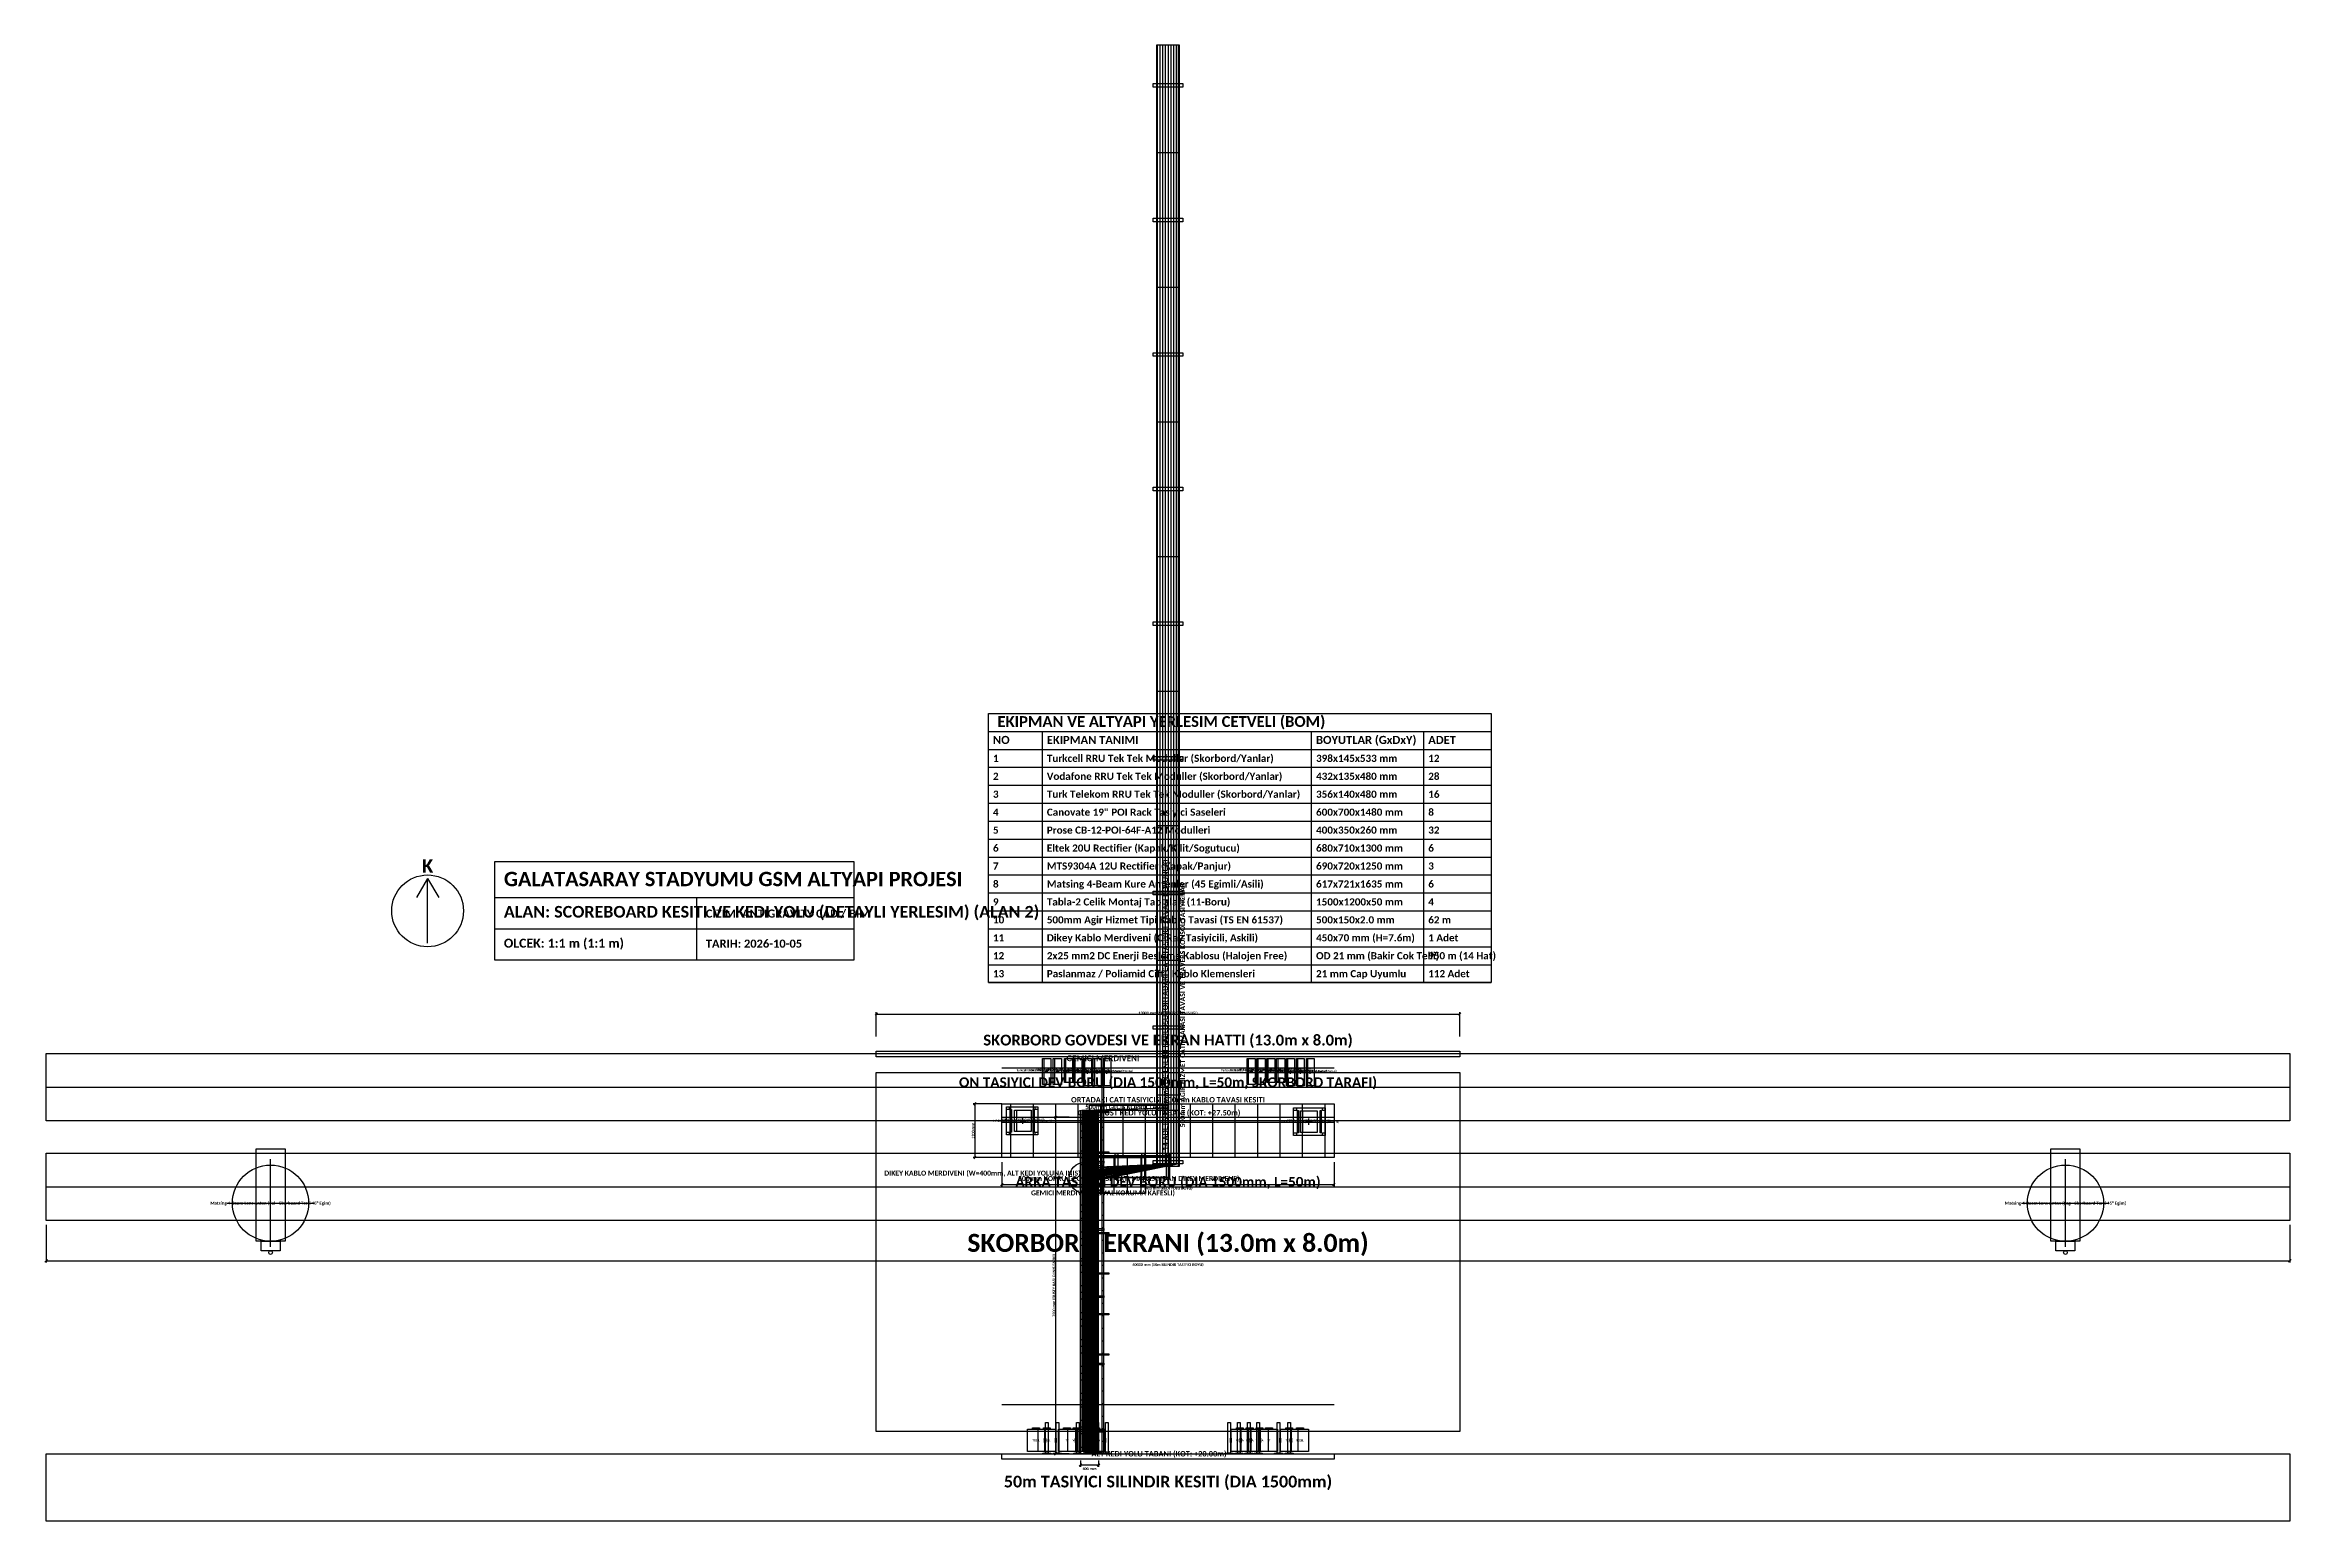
# Model space of a CAD drawing. Header units: metres. Extents: x -25 to 25, y -60.4 to 24.9.
# Drawn here: x -25 to 25, y -8 to 24.9 of the extents above; entities that cross this region are included whole.
import ezdxf
from ezdxf.enums import TextEntityAlignment as Align

# ---------------------------------------------------------------- set-up
doc = ezdxf.new("R2010")
doc.units = ezdxf.units.M
for name, color, linetype in [('CELIK_KIRIS_KOLON', 9, 'CONTINUOUS'), ('DIKEY_KABLO_MERDIVENI', 4, 'CONTINUOUS'), ('EKP_ANTEN_TASIYICI_KOL', 141, 'CONTINUOUS'), ('EKP_MATSING_ANTEN', 2, 'CONTINUOUS'), ('EKP_POI_MODULLERI', 40, 'CONTINUOUS'), ('EKP_POI_TASIYICI_SASE', 30, 'CONTINUOUS'), ('EKP_TURK_TELEKOM_RRU', 4, 'CONTINUOUS'), ('EKP_TURKCELL_RRU', 5, 'CONTINUOUS'), ('EKP_VODAFONE_RRU', 1, 'CONTINUOUS'), ('GEMICI_MERDIVENI', 2, 'CONTINUOUS'), ('KABLO_KLEMENS', 1, 'CONTINUOUS'), ('KBL_ENERJI_2X25', 5, 'CONTINUOUS'), ('KORKULUK_KAPI', 4, 'CONTINUOUS'), ('METIN_BILGI', 7, 'CONTINUOUS'), ('MONTAJ_BORULARI', 2, 'CONTINUOUS'), ('OLCULER', 1, 'CONTINUOUS'), ('TAVA_KONSOL', 9, 'CONTINUOUS'), ('TAVA_PROFILI', 6, 'CONTINUOUS'), ('ZEMIN_PLATFORM', 8, 'CONTINUOUS')]:
    doc.layers.add(name, color=color, linetype=linetype)
doc.styles.get("Standard").update_dxf_attribs({"font": 'calibrib.ttf'})

msp = doc.modelspace()

# ---------------------------------------------------------------- texts
at = {"layer": 'CELIK_KIRIS_KOLON'}
for s, height, p in [('SKORBORD GOVDESI VE EKRAN HATTI (13.0m x 8.0m)', 0.24, (0, 2.6)), ('SKORBORD EKRANI (13.0m x 8.0m)', 0.4, (0, -2))]:
    msp.add_text(s, height=height, dxfattribs=at).set_placement(p, align=Align.CENTER)
at = {"layer": 'DIKEY_KABLO_MERDIVENI'}
msp.add_text('DIKEY KABLO MERDIVENI (W=400mm, ALT KEDI YOLUNA INIS)', height=0.11, dxfattribs=at).set_placement((-1.95, -0.3), align=Align.RIGHT)
at = {"layer": 'EKP_MATSING_ANTEN'}
for s, p in [('Matsing 4-Beam Lens Anten (Sol - Skorboard Tersi 45° Egim)', (-20, -0.914)), ('Matsing 4-Beam Lens Anten (Sag - Skorboard Tersi 45° Egim)', (20, -0.914))]:
    msp.add_text(s, height=0.07, dxfattribs=at).set_placement(p, align=Align.MIDDLE_CENTER)
at = {"layer": 'EKP_POI_MODULLERI'}
for s, p in [('POI Modul 1 (CB-12-POI-64F-A12)', (-3.235, 0.947)), ('POI Modul 2 (CB-12-POI-64F-A12)', (-3.235, 0.947)), ('POI Modul 3 (CB-12-POI-64F-A12)', (-3.235, 0.947)), ('POI Modul 4 (CB-12-POI-64F-A12)', (-3.235, 0.947)), ('POI Modul 1 (CB-12-POI-64F-A12)', (3.138, 0.929)), ('POI Modul 2 (CB-12-POI-64F-A12)', (3.138, 0.929)), ('POI Modul 3 (CB-12-POI-64F-A12)', (3.138, 0.929)), ('POI Modul 4 (CB-12-POI-64F-A12)', (3.138, 0.929))]:
    msp.add_text(s, height=0.045, dxfattribs=at).set_placement(p, align=Align.MIDDLE_CENTER)
at = {"layer": 'EKP_POI_TASIYICI_SASE'}
for p in [(-3.248, 0.92), (3.15, 0.902)]:
    msp.add_text('4 POI Rack Blok (4x POI Dolu) (Alan 4)', height=0.055, dxfattribs=at).set_placement(p, align=Align.MIDDLE_CENTER)
at = {"layer": 'EKP_TURK_TELEKOM_RRU'}
for s, p in [('Turk Telekom NR RRU 5818W (Kisa Kenar Montaj)', (-2.219, 2.069)), ('Turk Telekom NR RRU 5818W (Kisa Kenar Montaj)', (-2.012, 2.069)), ('Turk Telekom NR RRU 5818W (Kisa Kenar Montaj)', (2.29, 2.069)), ('Turk Telekom NR RRU 5818W (Kisa Kenar Montaj)', (2.51, 2.069)), ('TT', (-2.25, -6.2)), ('TT', (2.25, -6.2))]:
    msp.add_text(s, height=0.045, dxfattribs=at).set_placement(p, align=Align.MIDDLE_CENTER)
at = {"layer": 'EKP_TURKCELL_RRU'}
for s, p in [('Turkcell LTE RRU4485 - 4G (Kisa Kenar Montaj)', (-2.704, 2.048)), ('Turkcell LTE RRU4485 - 4G (Kisa Kenar Montaj)', (-2.465, 2.048)), ('Turkcell LTE RRU4485 - 4G (Kisa Kenar Montaj)', (1.854, 2.048)), ('Turkcell LTE RRU4485 - 4G (Kisa Kenar Montaj)', (2.072, 2.048)), ('TCELL', (-2.94, -6.2)), ('TCELL', (-2.7, -6.2)), ('TCELL', (2.7, -6.2)), ('TCELL', (2.94, -6.2))]:
    msp.add_text(s, height=0.045, dxfattribs=at).set_placement(p, align=Align.MIDDLE_CENTER)
at = {"layer": 'EKP_VODAFONE_RRU'}
for s, p in [('Vodafone RRU5526t (Kisa Kenar Montaj)', (-1.795, 2.031)), ('Vodafone RRU5526t (Kisa Kenar Montaj)', (-1.578, 2.031)), ('Vodafone RRU5526t (Kisa Kenar Montaj)', (-1.36, 2.031)), ('Vodafone RRU5526t (Kisa Kenar Montaj)', (2.73, 2.031)), ('Vodafone RRU5526t (Kisa Kenar Montaj)', (2.95, 2.031)), ('Vodafone RRU5526t (Kisa Kenar Montaj)', (3.17, 2.031)), ('VODA', (-2.04, -6.2)), ('VODA', (-1.82, -6.2)), ('VODA', (-1.6, -6.2)), ('VODA', (1.6, -6.2)), ('VODA', (1.82, -6.2)), ('VODA', (2.04, -6.2))]:
    msp.add_text(s, height=0.045, dxfattribs=at).set_placement(p, align=Align.MIDDLE_CENTER)
at = {"layer": 'GEMICI_MERDIVENI'}
for s, height, p in [('GEMICI MERDIVENI', 0.13, (-1.45, 2.25)), ('GEMICI MERDIVENI (OVAL KORUMA KAFESLI)', 0.11, (-1.45, -0.74))]:
    msp.add_text(s, height=height, dxfattribs=at).set_placement(p, align=Align.CENTER)
at = {"layer": 'KBL_ENERJI_2X25'}
msp.add_text('14 ADET 2x25mm2 DC ENERJI KABLOSU (ORTADAKI CATI TASIYICI TAVASI BOYUNCA)', height=0.12, rotation=90, dxfattribs=at).set_placement((0, 3.5), align=Align.CENTER)
at = {"layer": 'METIN_BILGI'}
for s, height, p in [('EKIPMAN VE ALTYAPI YERLESIM CETVELI (BOM)', 0.24, (-3.8, 9.7)), ('BOYUTLAR (GxDxY)', 0.18, (3.3, 9.32)), ('NO', 0.18, (-3.9, 9.32)), ('1', 0.16, (-3.9, 8.92)), ('Turkcell RRU Tek Tek Moduller (Skorbord/Yanlar)', 0.16, (-2.7, 8.92)), ('EKIPMAN TANIMI', 0.18, (-2.7, 9.32)), ('398x145x533 mm', 0.16, (3.3, 8.92)), ('ADET', 0.18, (5.8, 9.32)), ('12', 0.16, (5.8, 8.92)), ('2', 0.16, (-3.9, 8.52)), ('Vodafone RRU Tek Tek Moduller (Skorbord/Yanlar)', 0.16, (-2.7, 8.52)), ('432x135x480 mm', 0.16, (3.3, 8.52)), ('28', 0.16, (5.8, 8.52)), ('3', 0.16, (-3.9, 8.12)), ('Turk Telekom RRU Tek Tek Moduller (Skorbord/Yanlar)', 0.16, (-2.7, 8.12)), ('356x140x480 mm', 0.16, (3.3, 8.12)), ('16', 0.16, (5.8, 8.12)), ('4', 0.16, (-3.9, 7.72)), ('Canovate 19" POI Rack Tasiyici Saseleri', 0.16, (-2.7, 7.72)), ('600x700x1480 mm', 0.16, (3.3, 7.72)), ('8', 0.16, (5.8, 7.72)), ('5', 0.16, (-3.9, 7.32)), ('6', 0.16, (-3.9, 6.92)), ('Prose CB-12-POI-64F-A12 Modulleri', 0.16, (-2.7, 7.32)), ('Eltek 20U Rectifier (Kapak/Kilit/Sogutucu)', 0.16, (-2.7, 6.92)), ('400x350x260 mm', 0.16, (3.3, 7.32)), ('680x710x1300 mm', 0.16, (3.3, 6.92)), ('6', 0.16, (5.8, 6.92)), ('32', 0.16, (5.8, 7.32)), ('7', 0.16, (-3.9, 6.52)), ('MTS9304A 12U Rectifier (Kapak/Panjur)', 0.16, (-2.7, 6.52)), ('690x720x1250 mm', 0.16, (3.3, 6.52)), ('3', 0.16, (5.8, 6.52)), ('GALATASARAY STADYUMU GSM ALTYAPI PROJESI', 0.32, (-14.8, 6.15)), ('8', 0.16, (-3.9, 6.12)), ('Matsing 4-Beam Kure Antenler (45 Egimli/Asili)', 0.16, (-2.7, 6.12)), ('617x721x1635 mm', 0.16, (3.3, 6.12)), ('6', 0.16, (5.8, 6.12)), ('ALAN: SCOREBOARD KESITI VE KEDI YOLU (DETAYLI YERLESIM) (ALAN 2)', 0.26, (-14.8, 5.45)), ('CIZIM: ANTIGRAVITY CAD / BIM', 0.18, (-10.3, 5.45)), ('9', 0.16, (-3.9, 5.72)), ('Tabla-2 Celik Montaj Tablalari (11-Boru)', 0.16, (-2.7, 5.72)), ('1500x1200x50 mm', 0.16, (3.3, 5.72)), ('4', 0.16, (5.8, 5.72)), ('OLCEK: 1:1 m (1:1 m)', 0.2, (-14.8, 4.78)), ('10', 0.16, (-3.9, 5.32)), ('11', 0.16, (-3.9, 4.92)), ('500mm Agir Hizmet Tipi Kablo Tavasi (TS EN 61537)', 0.16, (-2.7, 5.32)), ('Dikey Kablo Merdiveni (C-Ray Tasiyicili, Askili)', 0.16, (-2.7, 4.92)), ('450x70 mm (H=7.6m)', 0.16, (3.3, 4.92)), ('500x150x2.0 mm', 0.16, (3.3, 5.32)), ('62 m', 0.16, (5.8, 5.32)), ('1 Adet', 0.16, (5.8, 4.92)), ('TARIH: 2026-10-05', 0.18, (-10.3, 4.78)), ('12', 0.16, (-3.9, 4.52)), ('2x25 mm2 DC Enerji Besleme Kablosu (Halojen Free)', 0.16, (-2.7, 4.52)), ('OD 21 mm (Bakir Cok Telli)', 0.16, (3.3, 4.52)), ('950 m (14 Hat)', 0.16, (5.8, 4.52)), ('13', 0.16, (-3.9, 4.12)), ('Paslanmaz / Poliamid Ciftli Kablo Klemensleri', 0.16, (-2.7, 4.12)), ('21 mm Cap Uyumlu', 0.16, (3.3, 4.12)), ('112 Adet', 0.16, (5.8, 4.12))]:
    msp.add_text(s, height=height, dxfattribs=at).set_placement(p)
msp.add_text('K', height=0.3, dxfattribs=at).set_placement((-16.5, 6.6), align=Align.MIDDLE_CENTER)
msp.add_text('DIKEY KABLO MERDIVENI (14 ADET 2x25mm2 KABLO INISI)', height=0.14, rotation=90, dxfattribs=at).set_placement((-1.75, -2.5), align=Align.CENTER)
at = {"layer": 'MONTAJ_BORULARI'}
for s, height, p in [('ON TASIYICI DEV BORU (DIA 1500mm, L=50m, SKORBORD TARAFI)', 0.22, (0, 1.67)), ('ARKA TASIYICI DEV BORU (DIA 1500mm, L=50m)', 0.22, (0, -0.55)), ('50m TASIYICI SILINDIR KESITI (DIA 1500mm)', 0.26, (0, -7.25))]:
    msp.add_text(s, height=height, dxfattribs=at).set_placement(p, align=Align.CENTER)
at = {"layer": 'OLCULER'}
for s, p in [('13000 mm (SKORBORD GENISLIGI)', (0, 3.324)), ('7400 mm (KEDI YOLU BOYU)', (0, -0.584)), ('50000 mm (50m SILINDIR TASIYICI BOYU)', (0, -2.284)), ('400 mm', (-1.75, -6.834))]:
    msp.add_text(s, height=0.06, dxfattribs=at).set_placement(p, align=Align.MIDDLE_CENTER)
for s, p in [('1200 mm', (-4.342, 0.7)), ('7500 mm (DUSEY KABLO INIS FARKI)', (-2.542, -2.75))]:
    msp.add_text(s, height=0.06, rotation=90, dxfattribs=at).set_placement(p, align=Align.MIDDLE_CENTER)
at = {"layer": 'TAVA_PROFILI'}
msp.add_text('500mm AGIR HIZMET CATI MAKASI TAVASI VE TRAVERS KONSOL TASIYICILAR', height=0.11, rotation=90, dxfattribs=at).set_placement((0.38, 3.5), align=Align.CENTER)
for s, height, p in [('ORTADAKI CATI TASIYICISI 500mm KABLO TAVASI KESITI', 0.12, (0, 1.33)), ('500mm GECIS KOPRU TAVASI', 0.1, (-0.9, 1.18)), ('500mm KOPRU GECIS TAVASI (CATI MAKASINDAN DIKEY MERDIVENE)', 0.11, (-0.875, -0.42))]:
    msp.add_text(s, height=height, dxfattribs=at).set_placement(p, align=Align.CENTER)
at = {"layer": 'ZEMIN_PLATFORM'}
for s, p in [('ORTA / UST KEDI YOLU TABANI (KOT: +27.50m)', (-0.2, 1.04)), ('ALT KEDI YOLU TABANI (KOT: +20.00m)', (-0.2, -6.56))]:
    msp.add_text(s, height=0.12, dxfattribs=at).set_placement(p, align=Align.CENTER)

# ---------------------------------------------------------------- linework, layer by layer
at = {"layer": 'CELIK_KIRIS_KOLON'}
for points in [[(-6.5, 2.35), (-6.5, 2.475), (6.5, 2.475), (6.5, 2.35)], [(-6.5, -6), (-6.5, 2), (6.5, 2), (6.5, -6)]]:
    msp.add_lwpolyline(points, close=True, dxfattribs=at)
at = {"layer": 'DIKEY_KABLO_MERDIVENI'}
for p, q in [((-1.95, -6.5), (-1.95, 1.15)), ((-1.55, -6.5), (-1.55, 1.15)), ((-1.95, 0.85), (-1.55, 0.85)), ((-1.95, 0.55), (-1.55, 0.55)), ((-1.95, 0.25), (-1.55, 0.25)), ((-1.95, -0.05), (-1.55, -0.05)), ((-1.95, -0.35), (-1.55, -0.35)), ((-1.78, -0.1), (-1.72, -0.1)), ((-1.78, -0.15), (-1.72, -0.15)), ((-1.78, -0.25), (-1.72, -0.25)), ((-1.78, -0.35), (-1.72, -0.35)), ((-1.78, -0.45), (-1.72, -0.45)), ((-1.78, -0.5), (-1.72, -0.5)), ((-1.95, -0.65), (-1.55, -0.65)), ((-1.95, -0.95), (-1.55, -0.95)), ((-1.95, -1.25), (-1.55, -1.25)), ((-1.95, -1.55), (-1.55, -1.55)), ((-1.95, -1.85), (-1.55, -1.85)), ((-1.95, -2.15), (-1.55, -2.15)), ((-1.95, -2.45), (-1.55, -2.45)), ((-1.95, -2.75), (-1.55, -2.75)), ((-1.95, -3.05), (-1.55, -3.05)), ((-1.95, -3.35), (-1.55, -3.35)), ((-1.95, -3.65), (-1.55, -3.65)), ((-1.95, -3.95), (-1.55, -3.95)), ((-1.95, -4.25), (-1.55, -4.25)), ((-1.95, -4.55), (-1.55, -4.55)), ((-1.95, -4.85), (-1.55, -4.85)), ((-1.95, -5.15), (-1.55, -5.15)), ((-1.95, -5.45), (-1.55, -5.45)), ((-1.95, -5.75), (-1.55, -5.75)), ((-1.95, -6.05), (-1.55, -6.05)), ((-1.95, -6.35), (-1.55, -6.35))]:
    msp.add_line(p, q, dxfattribs=at)
msp.add_lwpolyline([(-1.78, -0.5), (-1.78, -0.1), (-1.72, -0.1), (-1.72, -0.5)], close=True, dxfattribs=at)
at = {"layer": 'EKP_ANTEN_TASIYICI_KOL'}
for points in [[(-20.324, -1.763), (-20.324, 0.295), (-19.676, 0.295), (-19.676, -1.763)], [(19.676, -1.763), (19.676, 0.295), (20.324, 0.295), (20.324, -1.763)]]:
    msp.add_lwpolyline(points, close=True, dxfattribs=at)
at = {"layer": 'EKP_MATSING_ANTEN'}
for p, q in [((-20, -1.89), (-20, 0.063)), ((20, -1.89), (20, 0.063)), ((-20.977, -0.914), (-19.023, -0.914)), ((19.023, -0.914), (20.977, -0.914))]:
    msp.add_line(p, q, dxfattribs=at)
for points in [[(-20.212, -1.975), (-20.212, -1.763), (-19.788, -1.763), (-19.788, -1.975)], [(19.788, -1.975), (19.788, -1.763), (20.212, -1.763), (20.212, -1.975)]]:
    msp.add_lwpolyline(points, close=True, dxfattribs=at)
for centre, radius in [((-20, -0.914), 0.849), ((20, -0.914), 0.849), ((-20, -2.015), 0.04), ((20, -2.015), 0.04)]:
    msp.add_circle(centre, radius, dxfattribs=at)
at = {"layer": 'EKP_POI_MODULLERI'}
for p, q in [((-3.366, 0.68), (-3.366, 1.16)), ((-3.366, 0.68), (-3.366, 1.16)), ((-3.366, 0.68), (-3.366, 1.16)), ((-3.366, 0.68), (-3.366, 1.16)), ((3.006, 0.662), (3.006, 1.142)), ((3.006, 0.662), (3.006, 1.142)), ((3.006, 0.662), (3.006, 1.142)), ((3.006, 0.662), (3.006, 1.142)), ((-3.303, 0.92), (-3.168, 0.92)), ((-3.303, 0.92), (-3.168, 0.92)), ((-3.303, 0.92), (-3.168, 0.92)), ((-3.303, 0.92), (-3.168, 0.92)), ((-3.235, 0.852), (-3.235, 0.987)), ((-3.235, 0.852), (-3.235, 0.987)), ((-3.235, 0.852), (-3.235, 0.987)), ((-3.235, 0.852), (-3.235, 0.987)), ((3.07, 0.902), (3.205, 0.902)), ((3.07, 0.902), (3.205, 0.902)), ((3.07, 0.902), (3.205, 0.902)), ((3.07, 0.902), (3.205, 0.902)), ((3.138, 0.835), (3.138, 0.97)), ((3.138, 0.835), (3.138, 0.97)), ((3.138, 0.835), (3.138, 0.97)), ((3.138, 0.835), (3.138, 0.97))]:
    msp.add_line(p, q, dxfattribs=at)
for points in [[(-3.423, 0.68), (-3.423, 1.16), (-3.048, 1.16), (-3.048, 0.68)], [(-3.423, 0.68), (-3.423, 1.16), (-3.048, 1.16), (-3.048, 0.68)], [(-3.423, 0.68), (-3.423, 1.16), (-3.048, 1.16), (-3.048, 0.68)], [(-3.423, 0.68), (-3.423, 1.16), (-3.048, 1.16), (-3.048, 0.68)], [(2.95, 0.662), (2.95, 1.142), (3.325, 1.142), (3.325, 0.662)], [(2.95, 0.662), (2.95, 1.142), (3.325, 1.142), (3.325, 0.662)], [(2.95, 0.662), (2.95, 1.142), (3.325, 1.142), (3.325, 0.662)], [(2.95, 0.662), (2.95, 1.142), (3.325, 1.142), (3.325, 0.662)]]:
    msp.add_lwpolyline(points, close=True, dxfattribs=at)
at = {"layer": 'EKP_POI_TASIYICI_SASE'}
for points in [[(-3.598, 0.61), (-3.598, 1.23), (-2.898, 1.23), (-2.898, 0.61)], [(-3.598, 1.17), (-3.598, 1.23), (-3.538, 1.23), (-3.538, 1.17)], [(-3.514, 0.67), (-3.514, 1.17), (-3.489, 1.17), (-3.489, 0.67)], [(-3.006, 0.67), (-3.006, 1.17), (-2.981, 1.17), (-2.981, 0.67)], [(-2.958, 1.17), (-2.958, 1.23), (-2.898, 1.23), (-2.898, 1.17)], [(2.8, 0.592), (2.8, 1.212), (3.5, 1.212), (3.5, 0.592)], [(2.8, 1.152), (2.8, 1.212), (2.86, 1.212), (2.86, 1.152)], [(2.884, 0.652), (2.884, 1.152), (2.909, 1.152), (2.909, 0.652)], [(3.391, 0.652), (3.391, 1.152), (3.416, 1.152), (3.416, 0.652)], [(3.44, 1.152), (3.44, 1.212), (3.5, 1.212), (3.5, 1.152)], [(-3.598, 0.61), (-3.598, 0.67), (-3.538, 0.67), (-3.538, 0.61)], [(-2.958, 0.61), (-2.958, 0.67), (-2.898, 0.67), (-2.898, 0.61)], [(2.8, 0.592), (2.8, 0.652), (2.86, 0.652), (2.86, 0.592)], [(3.44, 0.592), (3.44, 0.652), (3.5, 0.652), (3.5, 0.592)]]:
    msp.add_lwpolyline(points, close=True, dxfattribs=at)
at = {"layer": 'EKP_TURK_TELEKOM_RRU'}
for p, q in [((-2.276, 1.775), (-2.276, 2.31)), ((-2.255, 2.042), (-2.183, 2.042)), ((-2.219, 2.006), (-2.219, 2.079)), ((-2.069, 1.775), (-2.069, 2.31)), ((-2.048, 2.042), (-1.976, 2.042)), ((-2.012, 2.006), (-2.012, 2.079)), ((2.232, 1.775), (2.232, 2.31)), ((2.254, 2.042), (2.326, 2.042)), ((2.29, 2.006), (2.29, 2.079)), ((2.452, 1.775), (2.452, 2.31)), ((2.474, 2.042), (2.546, 2.042)), ((2.51, 2.006), (2.51, 2.079))]:
    msp.add_line(p, q, dxfattribs=at)
for points in [[(-2.309, 1.775), (-2.309, 2.31), (-2.129, 2.31), (-2.129, 1.775)], [(-2.102, 1.775), (-2.102, 2.31), (-1.922, 2.31), (-1.922, 1.775)], [(2.2, 1.775), (2.2, 2.31), (2.38, 2.31), (2.38, 1.775)], [(2.42, 1.775), (2.42, 2.31), (2.6, 2.31), (2.6, 1.775)], [(-2.44, -6.45), (-2.44, -5.95), (-2.06, -5.95), (-2.06, -6.45)], [(-2.326, -5.95), (-2.326, -5.92), (-2.174, -5.92), (-2.174, -5.95)], [(2.06, -6.45), (2.06, -5.95), (2.44, -5.95), (2.44, -6.45)], [(2.174, -5.95), (2.174, -5.92), (2.326, -5.92), (2.326, -5.95)]]:
    msp.add_lwpolyline(points, close=True, dxfattribs=at)
at = {"layer": 'EKP_TURKCELL_RRU'}
for p, q in [((-2.763, 1.733), (-2.763, 2.31)), ((-2.741, 2.021), (-2.667, 2.021)), ((-2.704, 1.984), (-2.704, 2.058)), ((-2.524, 1.733), (-2.524, 2.31)), ((-2.502, 2.021), (-2.428, 2.021)), ((-2.465, 1.984), (-2.465, 2.058)), ((1.794, 1.733), (1.794, 2.31)), ((1.817, 2.021), (1.891, 2.021)), ((1.854, 1.984), (1.854, 2.058)), ((2.012, 1.733), (2.012, 2.31)), ((2.035, 2.021), (2.109, 2.021)), ((2.072, 1.984), (2.072, 2.058))]:
    msp.add_line(p, q, dxfattribs=at)
for points in [[(-2.796, 1.733), (-2.796, 2.31), (-2.611, 2.31), (-2.611, 1.733)], [(-2.557, 1.733), (-2.557, 2.31), (-2.372, 2.31), (-2.372, 1.733)], [(1.761, 1.733), (1.761, 2.31), (1.946, 2.31), (1.946, 1.733)], [(1.979, 1.733), (1.979, 2.31), (2.164, 2.31), (2.164, 1.733)], [(-3.13, -6.45), (-3.13, -5.95), (-2.75, -5.95), (-2.75, -6.45)], [(-3.016, -5.95), (-3.016, -5.92), (-2.864, -5.92), (-2.864, -5.95)], [(-2.89, -6.45), (-2.89, -5.95), (-2.51, -5.95), (-2.51, -6.45)], [(-2.776, -5.95), (-2.776, -5.92), (-2.624, -5.92), (-2.624, -5.95)], [(2.51, -6.45), (2.51, -5.95), (2.89, -5.95), (2.89, -6.45)], [(2.624, -5.95), (2.624, -5.92), (2.776, -5.92), (2.776, -5.95)], [(2.75, -6.45), (2.75, -5.95), (3.13, -5.95), (3.13, -6.45)], [(2.864, -5.95), (2.864, -5.92), (3.016, -5.92), (3.016, -5.95)]]:
    msp.add_lwpolyline(points, close=True, dxfattribs=at)
at = {"layer": 'EKP_VODAFONE_RRU'}
for p, q in [((-1.851, 1.699), (-1.851, 2.31)), ((-1.83, 2.004), (-1.76, 2.004)), ((-1.795, 1.969), (-1.795, 2.039)), ((-1.634, 1.699), (-1.634, 2.31)), ((-1.613, 2.004), (-1.543, 2.004)), ((-1.578, 1.969), (-1.578, 2.039)), ((-1.416, 1.699), (-1.416, 2.31)), ((-1.395, 2.004), (-1.325, 2.004)), ((-1.36, 1.969), (-1.36, 2.039)), ((2.674, 1.699), (2.674, 2.31)), ((2.695, 2.004), (2.765, 2.004)), ((2.73, 1.969), (2.73, 2.039)), ((2.894, 1.699), (2.894, 2.31)), ((2.915, 2.004), (2.985, 2.004)), ((2.95, 1.969), (2.95, 2.039)), ((3.114, 1.699), (3.114, 2.31)), ((3.135, 2.004), (3.205, 2.004)), ((3.17, 1.969), (3.17, 2.039))]:
    msp.add_line(p, q, dxfattribs=at)
for points in [[(-1.883, 1.699), (-1.883, 2.31), (-1.708, 2.31), (-1.708, 1.699)], [(-1.665, 1.699), (-1.665, 2.31), (-1.49, 2.31), (-1.49, 1.699)], [(-1.447, 1.699), (-1.447, 2.31), (-1.273, 2.31), (-1.273, 1.699)], [(2.642, 1.699), (2.642, 2.31), (2.817, 2.31), (2.817, 1.699)], [(2.863, 1.699), (2.863, 2.31), (3.037, 2.31), (3.037, 1.699)], [(3.083, 1.699), (3.083, 2.31), (3.257, 2.31), (3.257, 1.699)], [(-2.23, -6.45), (-2.23, -5.95), (-1.85, -5.95), (-1.85, -6.45)], [(-2.116, -5.95), (-2.116, -5.92), (-1.964, -5.92), (-1.964, -5.95)], [(-2.01, -6.45), (-2.01, -5.95), (-1.63, -5.95), (-1.63, -6.45)], [(-1.896, -5.95), (-1.896, -5.92), (-1.744, -5.92), (-1.744, -5.95)], [(-1.79, -6.45), (-1.79, -5.95), (-1.41, -5.95), (-1.41, -6.45)], [(-1.676, -5.95), (-1.676, -5.92), (-1.524, -5.92), (-1.524, -5.95)], [(1.41, -6.45), (1.41, -5.95), (1.79, -5.95), (1.79, -6.45)], [(1.524, -5.95), (1.524, -5.92), (1.676, -5.92), (1.676, -5.95)], [(1.63, -6.45), (1.63, -5.95), (2.01, -5.95), (2.01, -6.45)], [(1.744, -5.95), (1.744, -5.92), (1.896, -5.92), (1.896, -5.95)], [(1.85, -6.45), (1.85, -5.95), (2.23, -5.95), (2.23, -6.45)], [(1.964, -5.95), (1.964, -5.92), (2.116, -5.92), (2.116, -5.95)]]:
    msp.add_lwpolyline(points, close=True, dxfattribs=at)
at = {"layer": 'GEMICI_MERDIVENI'}
for p, q in [((-1.47, -6.5), (-1.47, 2.1)), ((-1.43, -6.5), (-1.43, 2.1)), ((-1.47, 0.78), (-1.43, 0.78)), ((-1.45, -0.1), (-1.85, 0)), ((-1.47, 0.5), (-1.43, 0.5)), ((-1.47, 0.22), (-1.43, 0.22)), ((-1.47, -0.06), (-1.43, -0.06)), ((-1.47, -0.34), (-1.43, -0.34)), ((-1.45, -0.6), (-1.45, -0.1)), ((-1.45, -0.6), (-1.85, -0.7)), ((-1.47, -0.62), (-1.43, -0.62)), ((-1.47, -0.9), (-1.43, -0.9)), ((-1.47, -1.18), (-1.43, -1.18)), ((-1.47, -1.46), (-1.43, -1.46)), ((-1.47, -1.74), (-1.43, -1.74)), ((-1.47, -2.02), (-1.43, -2.02)), ((-1.47, -2.3), (-1.43, -2.3)), ((-1.47, -2.58), (-1.43, -2.58)), ((-1.47, -2.86), (-1.43, -2.86)), ((-1.47, -3.14), (-1.43, -3.14)), ((-1.47, -3.42), (-1.43, -3.42)), ((-1.47, -3.7), (-1.43, -3.7)), ((-1.47, -3.98), (-1.43, -3.98)), ((-1.47, -4.26), (-1.43, -4.26)), ((-1.47, -4.54), (-1.43, -4.54)), ((-1.47, -4.82), (-1.43, -4.82)), ((-1.47, -5.1), (-1.43, -5.1)), ((-1.47, -5.38), (-1.43, -5.38)), ((-1.47, -5.66), (-1.43, -5.66)), ((-1.47, -5.94), (-1.43, -5.94)), ((-1.47, -6.22), (-1.43, -6.22))]:
    msp.add_line(p, q, dxfattribs=at)
for points in [[(-1.58, 2), (-1.58, 2.03), (-1.32, 2.03), (-1.32, 2)], [(-1.58, 1.1), (-1.58, 1.13), (-1.32, 1.13), (-1.32, 1.1)], [(-1.58, 0.2), (-1.58, 0.23), (-1.32, 0.23), (-1.32, 0.2)], [(-1.58, -0.7), (-1.58, -0.67), (-1.32, -0.67), (-1.32, -0.7)], [(-1.58, -1.6), (-1.58, -1.57), (-1.32, -1.57), (-1.32, -1.6)], [(-1.58, -2.5), (-1.58, -2.47), (-1.32, -2.47), (-1.32, -2.5)], [(-1.58, -3.4), (-1.58, -3.37), (-1.32, -3.37), (-1.32, -3.4)], [(-1.58, -4.3), (-1.58, -4.27), (-1.32, -4.27), (-1.32, -4.3)]]:
    msp.add_lwpolyline(points, close=True, dxfattribs=at)
for centre, radius in [((-1.85, -0.35), 0.35), ((-1.45, -0.1), 0.022), ((-1.45, -0.6), 0.022)]:
    msp.add_circle(centre, radius, dxfattribs=at)
at = {"layer": 'KABLO_KLEMENS'}
for p, q in [((-0.22, 22.5), (0.22, 22.5)), ((-0.22, 19.5), (0.22, 19.5)), ((-0.22, 16.5), (0.22, 16.5)), ((-0.22, 13.5), (0.22, 13.5)), ((-0.22, 10.5), (0.22, 10.5)), ((-0.22, 7.5), (0.22, 7.5)), ((-0.22, 4.5), (0.22, 4.5)), ((-0.22, 1.5), (0.22, 1.5)), ((-1.935, 0.7), (-1.565, 0.7)), ((-1.935, 0.1), (-1.565, 0.1)), ((-1.935, -0.5), (-1.565, -0.5)), ((-1.935, -1.1), (-1.565, -1.1)), ((-1.935, -1.7), (-1.565, -1.7)), ((-1.935, -2.3), (-1.565, -2.3)), ((-1.935, -2.9), (-1.565, -2.9)), ((-1.935, -3.5), (-1.565, -3.5)), ((-1.935, -4.1), (-1.565, -4.1)), ((-1.935, -4.7), (-1.565, -4.7)), ((-1.935, -5.3), (-1.565, -5.3)), ((-1.935, -5.9), (-1.565, -5.9))]:
    msp.add_line(p, q, dxfattribs=at)
at = {"layer": 'KBL_ENERJI_2X25'}
for p, q in [((-0.18, 24.9), (-0.18, -0.05)), ((-0.18, 24.9), (-0.18, -0.05)), ((-0.12, 24.9), (-0.12, -0.05)), ((-0.12, 24.9), (-0.12, -0.05)), ((-0.06, 24.9), (-0.06, -0.05)), ((-0.06, 24.9), (-0.06, -0.05)), ((0, 24.9), (0, -0.05)), ((0, 24.9), (0, -0.05)), ((0.06, 24.9), (0.06, -0.05)), ((0.06, 24.9), (0.06, -0.05)), ((0.12, 24.9), (0.12, -0.05)), ((0.12, 24.9), (0.12, -0.05)), ((0.18, 24.9), (0.18, -0.05)), ((0.18, 24.9), (0.18, -0.05)), ((0, 1.2), (-1.92, 1.15)), ((-1.92, 1.15), (-1.92, -6.44)), ((0, 1.2), (-1.894, 1.15)), ((-1.894, 1.15), (-1.894, -6.44)), ((0, 1.2), (-1.868, 1.15)), ((-1.868, 1.15), (-1.868, -6.44)), ((0, 1.2), (-1.842, 1.15)), ((-1.842, 1.15), (-1.842, -6.44)), ((0, 1.2), (-1.816, 1.15)), ((-1.816, 1.15), (-1.816, -6.44)), ((0, 1.2), (-1.79, 1.15)), ((-1.79, 1.15), (-1.79, -6.44)), ((0, 1.2), (-1.764, 1.15)), ((-1.764, 1.15), (-1.764, -6.44)), ((0, 1.2), (-1.738, 1.15)), ((-1.738, 1.15), (-1.738, -6.44)), ((0, 1.2), (-1.712, 1.15)), ((-1.712, 1.15), (-1.712, -6.44)), ((0, 1.2), (-1.686, 1.15)), ((-1.686, 1.15), (-1.686, -6.44)), ((0, 1.2), (-1.66, 1.15)), ((-1.66, 1.15), (-1.66, -6.44)), ((0, 1.2), (-1.634, 1.15)), ((-1.634, 1.15), (-1.634, -6.44)), ((0, 1.2), (-1.608, 1.15)), ((-1.608, 1.15), (-1.608, -6.44)), ((0, 1.2), (-1.582, 1.15)), ((-1.582, 1.15), (-1.582, -6.44)), ((-0.18, -0.05), (-1.7, -0.12)), ((-0.12, -0.05), (-1.7, -0.144)), ((-0.06, -0.05), (-1.7, -0.168)), ((0, -0.05), (-1.7, -0.192)), ((0.06, -0.05), (-1.7, -0.216)), ((0.12, -0.05), (-1.7, -0.24)), ((0.18, -0.05), (-1.7, -0.264)), ((-0.18, -0.05), (-1.7, -0.288)), ((-0.12, -0.05), (-1.7, -0.312)), ((-0.06, -0.05), (-1.7, -0.336)), ((0, -0.05), (-1.7, -0.36)), ((0.06, -0.05), (-1.7, -0.384)), ((0.12, -0.05), (-1.7, -0.408)), ((0.18, -0.05), (-1.7, -0.432)), ((-1.92, -6.44), (-1.74, -6.49)), ((-1.894, -6.44), (-1.714, -6.49)), ((-1.868, -6.44), (-1.688, -6.49)), ((-1.842, -6.44), (-1.662, -6.49)), ((-1.816, -6.44), (-1.636, -6.49)), ((-1.79, -6.44), (-1.61, -6.49)), ((-1.764, -6.44), (-1.584, -6.49)), ((-1.738, -6.44), (-1.558, -6.49)), ((-1.712, -6.44), (-1.532, -6.49)), ((-1.686, -6.44), (-1.506, -6.49)), ((-1.66, -6.44), (-1.48, -6.49)), ((-1.634, -6.44), (-1.454, -6.49)), ((-1.608, -6.44), (-1.428, -6.49)), ((-1.582, -6.44), (-1.402, -6.49))]:
    msp.add_line(p, q, dxfattribs=at)
at = {"layer": 'KORKULUK_KAPI'}
for p, q in [((-3.7, 2.1), (3.7, 2.1)), ((-3.7, -5.4), (3.7, -5.4))]:
    msp.add_line(p, q, dxfattribs=at)
at = {"layer": 'METIN_BILGI'}
for p, q in [((-4, 9.6), (7.2, 9.6)), ((-2.8, 4), (-2.8, 9.6)), ((3.2, 4), (3.2, 9.6)), ((5.7, 4), (5.7, 9.6)), ((-4, 9.2), (7.2, 9.2)), ((-4, 8.8), (7.2, 8.8)), ((-4, 8.4), (7.2, 8.4)), ((-4, 8), (7.2, 8)), ((-4, 7.6), (7.2, 7.6)), ((-4, 7.2), (7.2, 7.2)), ((-4, 6.8), (7.2, 6.8)), ((-16.5, 6.32), (-16.75, 5.9)), ((-16.5, 4.88), (-16.5, 6.32)), ((-16.5, 6.32), (-16.25, 5.9)), ((-4, 6.4), (7.2, 6.4)), ((-15, 5.9), (-7, 5.9)), ((-10.5, 4.5), (-10.5, 5.9)), ((-4, 6), (7.2, 6)), ((-4, 5.6), (7.2, 5.6)), ((-15, 5.2), (-7, 5.2)), ((-4, 5.2), (7.2, 5.2)), ((-4, 4.8), (7.2, 4.8)), ((-4, 4.4), (7.2, 4.4)), ((-4, 4), (7.2, 4))]:
    msp.add_line(p, q, dxfattribs=at)
for points in [[(-4, 4), (-4, 10), (7.2, 10), (7.2, 4)], [(-15, 4.5), (-15, 6.7), (-7, 6.7), (-7, 4.5)]]:
    msp.add_lwpolyline(points, close=True, dxfattribs=at)
msp.add_circle((-16.5, 5.6), 0.8, dxfattribs=at)
at = {"layer": 'MONTAJ_BORULARI'}
for p, q in [((-25, 1.67), (25, 1.67)), ((-25, -0.55), (25, -0.55))]:
    msp.add_line(p, q, dxfattribs=at)
for points in [[(-25, 0.92), (-25, 2.42), (25, 2.42), (25, 0.92)], [(-25, -1.3), (-25, 0.2), (25, 0.2), (25, -1.3)], [(-2.73, -6.485), (-2.73, -5.8), (-2.67, -5.8), (-2.67, -6.485)], [(-2.49, -6.485), (-2.49, -5.8), (-2.43, -5.8), (-2.43, -6.485)], [(-2.04, -6.485), (-2.04, -5.8), (-1.98, -5.8), (-1.98, -6.485)], [(-1.83, -6.485), (-1.83, -5.8), (-1.77, -5.8), (-1.77, -6.485)], [(-1.61, -6.485), (-1.61, -5.8), (-1.55, -5.8), (-1.55, -6.485)], [(-1.39, -6.485), (-1.39, -5.8), (-1.33, -5.8), (-1.33, -6.485)], [(1.33, -6.485), (1.33, -5.8), (1.39, -5.8), (1.39, -6.485)], [(1.55, -6.485), (1.55, -5.8), (1.61, -5.8), (1.61, -6.485)], [(1.77, -6.485), (1.77, -5.8), (1.83, -5.8), (1.83, -6.485)], [(1.98, -6.485), (1.98, -5.8), (2.04, -5.8), (2.04, -6.485)], [(2.43, -6.485), (2.43, -5.8), (2.49, -5.8), (2.49, -6.485)], [(2.67, -6.485), (2.67, -5.8), (2.73, -5.8), (2.73, -6.485)], [(-25, -8), (-25, -6.5), (25, -6.5), (25, -8)], [(-2.79, -6.5), (-2.79, -6.485), (-2.61, -6.485), (-2.61, -6.5)], [(-2.75, -6.25), (-2.75, -6.15), (-2.73, -6.15), (-2.73, -6.25)], [(-2.55, -6.5), (-2.55, -6.485), (-2.37, -6.485), (-2.37, -6.5)], [(-2.51, -6.25), (-2.51, -6.15), (-2.49, -6.15), (-2.49, -6.25)], [(-2.1, -6.5), (-2.1, -6.485), (-1.92, -6.485), (-1.92, -6.5)], [(-2.06, -6.25), (-2.06, -6.15), (-2.04, -6.15), (-2.04, -6.25)], [(-1.89, -6.5), (-1.89, -6.485), (-1.71, -6.485), (-1.71, -6.5)], [(-1.85, -6.25), (-1.85, -6.15), (-1.83, -6.15), (-1.83, -6.25)], [(-1.67, -6.5), (-1.67, -6.485), (-1.49, -6.485), (-1.49, -6.5)], [(-1.63, -6.25), (-1.63, -6.15), (-1.61, -6.15), (-1.61, -6.25)], [(-1.45, -6.5), (-1.45, -6.485), (-1.27, -6.485), (-1.27, -6.5)], [(-1.41, -6.25), (-1.41, -6.15), (-1.39, -6.15), (-1.39, -6.25)], [(1.27, -6.5), (1.27, -6.485), (1.45, -6.485), (1.45, -6.5)], [(1.39, -6.25), (1.39, -6.15), (1.41, -6.15), (1.41, -6.25)], [(1.49, -6.5), (1.49, -6.485), (1.67, -6.485), (1.67, -6.5)], [(1.61, -6.25), (1.61, -6.15), (1.63, -6.15), (1.63, -6.25)], [(1.71, -6.5), (1.71, -6.485), (1.89, -6.485), (1.89, -6.5)], [(1.83, -6.25), (1.83, -6.15), (1.85, -6.15), (1.85, -6.25)], [(1.92, -6.5), (1.92, -6.485), (2.1, -6.485), (2.1, -6.5)], [(2.04, -6.25), (2.04, -6.15), (2.06, -6.15), (2.06, -6.25)], [(2.37, -6.5), (2.37, -6.485), (2.55, -6.485), (2.55, -6.5)], [(2.49, -6.25), (2.49, -6.15), (2.51, -6.15), (2.51, -6.25)], [(2.61, -6.5), (2.61, -6.485), (2.79, -6.485), (2.79, -6.5)], [(2.73, -6.25), (2.73, -6.15), (2.75, -6.15), (2.75, -6.25)]]:
    msp.add_lwpolyline(points, close=True, dxfattribs=at)
at = {"layer": 'OLCULER'}
for p, q in [((-6.528, 3.272), (-6.472, 3.328)), ((-6.5, 2.8), (-6.5, 3.34)), ((-6.5, 3.3), (6.5, 3.3)), ((6.472, 3.272), (6.528, 3.328)), ((6.5, 2.8), (6.5, 3.34)), ((-3.7, 1.3), (-4.34, 1.3)), ((-4.328, 1.272), (-4.272, 1.328)), ((-4.3, 0.1), (-4.3, 1.3)), ((-2.528, 0.972), (-2.472, 1.028)), ((-2.2, 1), (-2.54, 1)), ((-2.5, -6.5), (-2.5, 1)), ((-3.7, 0.1), (-4.34, 0.1)), ((-4.328, 0.072), (-4.272, 0.128)), ((-3.7, 0), (-3.7, -0.54)), ((3.7, 0), (3.7, -0.54)), ((-3.728, -0.528), (-3.672, -0.472)), ((-3.7, -0.5), (3.7, -0.5)), ((3.672, -0.528), (3.728, -0.472)), ((-25, -1.4), (-25, -2.24)), ((25, -1.4), (25, -2.24)), ((-25.028, -2.228), (-24.972, -2.172)), ((-25, -2.2), (25, -2.2)), ((24.972, -2.228), (25.028, -2.172)), ((-2.2, -6.5), (-2.54, -6.5)), ((-2.528, -6.528), (-2.472, -6.472)), ((-1.978, -6.778), (-1.922, -6.722)), ((-1.95, -6.65), (-1.95, -6.79)), ((-1.95, -6.75), (-1.55, -6.75)), ((-1.578, -6.778), (-1.522, -6.722)), ((-1.55, -6.65), (-1.55, -6.79))]:
    msp.add_line(p, q, dxfattribs=at)
at = {"layer": 'TAVA_KONSOL'}
for points in [[(-0.33, 23.96), (-0.33, 24.04), (0.33, 24.04), (0.33, 23.96)], [(-0.33, 20.96), (-0.33, 21.04), (0.33, 21.04), (0.33, 20.96)], [(-0.33, 17.96), (-0.33, 18.04), (0.33, 18.04), (0.33, 17.96)], [(-0.33, 14.96), (-0.33, 15.04), (0.33, 15.04), (0.33, 14.96)], [(-0.33, 11.96), (-0.33, 12.04), (0.33, 12.04), (0.33, 11.96)], [(-0.33, 8.96), (-0.33, 9.04), (0.33, 9.04), (0.33, 8.96)], [(-0.33, 5.96), (-0.33, 6.04), (0.33, 6.04), (0.33, 5.96)], [(-0.33, 2.96), (-0.33, 3.04), (0.33, 3.04), (0.33, 2.96)], [(-1.78, -0.39), (-1.78, 0.19), (-1.72, 0.19), (-1.72, -0.39)], [(-1.55, -0.02), (-1.55, 0.02), (-1.43, 0.02), (-1.43, -0.02)], [(-1.18, -0.39), (-1.18, 0.19), (-1.12, 0.19), (-1.12, -0.39)], [(-0.58, -0.39), (-0.58, 0.19), (-0.52, 0.19), (-0.52, -0.39)], [(-0.33, -0.04), (-0.33, 0.04), (0.33, 0.04), (0.33, -0.04)], [(-0.03, -0.39), (-0.03, 0.19), (0.03, 0.19), (0.03, -0.39)], [(-1.72, -0.32), (-1.72, -0.28), (-1.6, -0.28), (-1.6, -0.32)], [(-1.55, -1.52), (-1.55, -1.48), (-1.43, -1.48), (-1.43, -1.52)], [(-1.55, -3.02), (-1.55, -2.98), (-1.43, -2.98), (-1.43, -3.02)], [(-1.55, -4.52), (-1.55, -4.48), (-1.43, -4.48), (-1.43, -4.52)], [(-1.55, -6.02), (-1.55, -5.98), (-1.43, -5.98), (-1.43, -6.02)]]:
    msp.add_lwpolyline(points, close=True, dxfattribs=at)
at = {"layer": 'TAVA_PROFILI'}
for p, q in [((-0.235, -0.1), (-0.235, 24.9)), ((0.235, -0.1), (0.235, 24.9)), ((-1.75, 0.135), (0, 0.135)), ((-1.75, -0.335), (0, -0.335))]:
    msp.add_line(p, q, dxfattribs=at)
for points in [[(-0.25, -0.1), (-0.25, 24.9), (0.25, 24.9), (0.25, -0.1)], [(-1.75, 1.15), (-1.75, 1.27), (0, 1.27), (0, 1.15)], [(-0.25, 1.15), (-0.25, 1.3), (0.25, 1.3), (0.25, 1.15)], [(-1.75, -0.35), (-1.75, 0.15), (0, 0.15), (0, -0.35)]]:
    msp.add_lwpolyline(points, close=True, dxfattribs=at)
at = {"layer": 'ZEMIN_PLATFORM'}
for p, q in [((-3.5, 0.1), (-3.5, 1.3)), ((-3, 0.1), (-3, 1.3)), ((-2.5, 0.1), (-2.5, 1.3)), ((-2, 0.1), (-2, 1.3)), ((-1.5, 0.1), (-1.5, 1.3)), ((-1, 0.1), (-1, 1.3)), ((-0.5, 0.1), (-0.5, 1.3)), ((0, 0.1), (0, 1.3)), ((0.5, 0.1), (0.5, 1.3)), ((1, 0.1), (1, 1.3)), ((1.5, 0.1), (1.5, 1.3)), ((2, 0.1), (2, 1.3)), ((2.5, 0.1), (2.5, 1.3)), ((3, 0.1), (3, 1.3)), ((3.5, 0.1), (3.5, 1.3)), ((-1.5, -0.7), (-1.5, 0.1)), ((-1.2, -0.7), (-1.2, 0.1)), ((-0.9, -0.7), (-0.9, 0.1)), ((-0.6, -0.7), (-0.6, 0.1))]:
    msp.add_line(p, q, dxfattribs=at)
for points in [[(-3.7, 0.1), (-3.7, 1.3), (3.7, 1.3), (3.7, 0.1)], [(-3.7, 0.88), (-3.7, 1), (3.7, 1), (3.7, 0.88)], [(-1.6, -0.7), (-1.6, 0.1), (-0.5, 0.1), (-0.5, -0.7)], [(-3.7, -6.62), (-3.7, -6.5), (3.7, -6.5), (3.7, -6.62)]]:
    msp.add_lwpolyline(points, close=True, dxfattribs=at)

msp.set_redraw_order([(e.dxf.handle, doc.entitydb.next_handle()) for e in msp.query("TEXT MTEXT ATTDEF DIMENSION ARC_DIMENSION")])  # texts and dimensions are drawn at this point

doc.saveas('drawing.dxf')
